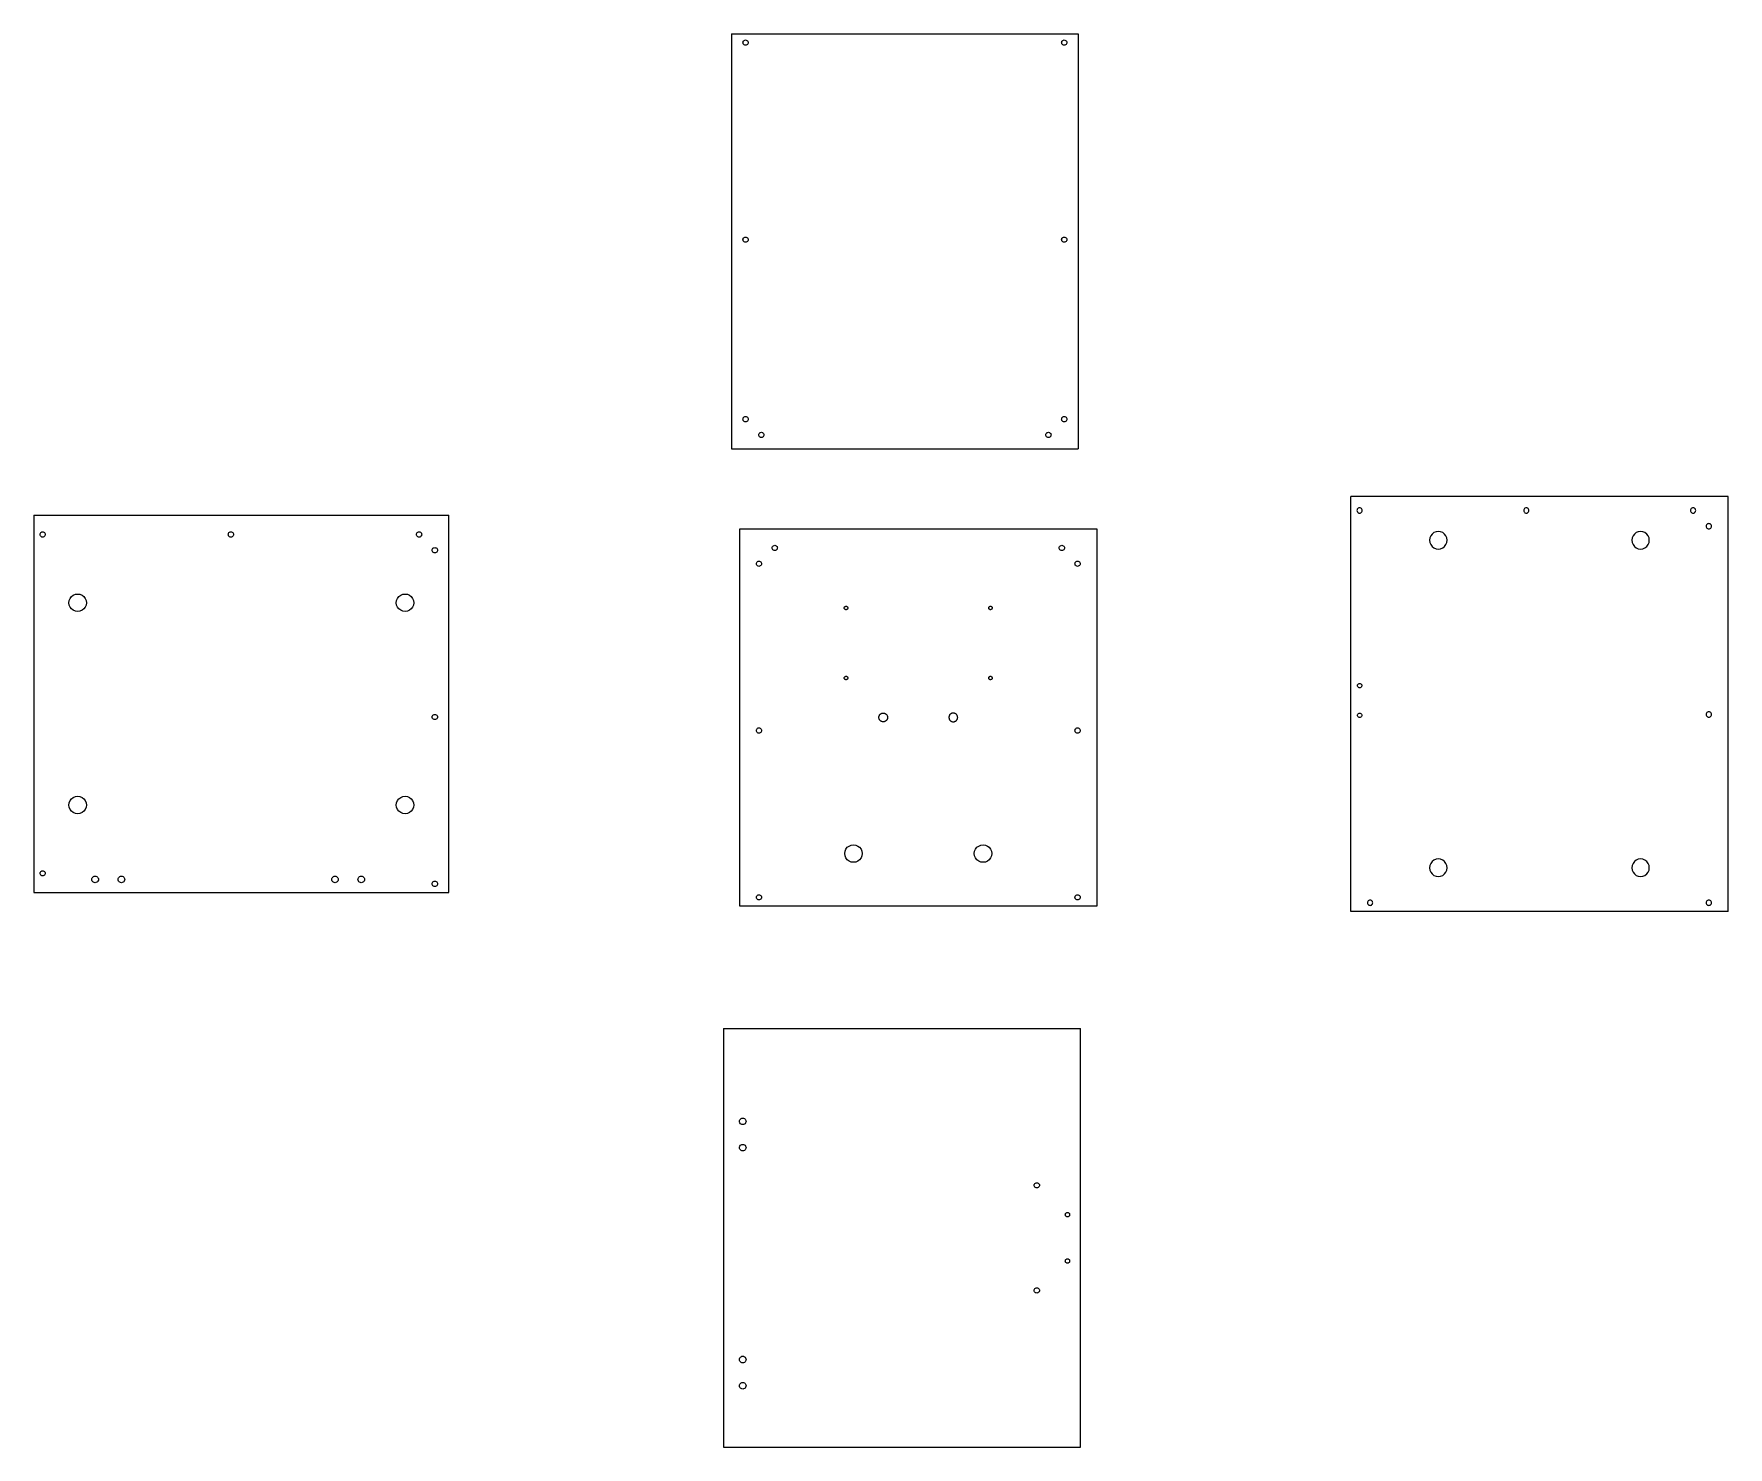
# Model space of a CAD drawing. Header units: millimetres. Extents: x -968 to 968, y -807 to 807.
import ezdxf

# ---------------------------------------------------------------- set-up
doc = ezdxf.new("R2010")
doc.units = ezdxf.units.MM

msp = doc.modelspace()

# ---------------------------------------------------------------- linework, layer by layer
for p, q in [((-170.7, 807), (-170.7, 333)), ((-170.7, 807), (225.3, 807)), ((-157.7, 797), (-157.6, 797.7)), ((-157.6, 796.2), (-157.7, 797)), ((-157.6, 797.7), (-157.3, 798.5)), ((-157.3, 795.5), (-157.6, 796.2)), ((-157.3, 798.5), (-156.8, 799.1)), ((-156.8, 794.8), (-157.3, 795.5)), ((-156.8, 799.1), (-156.2, 799.6)), ((-156.2, 794.4), (-156.8, 794.8)), ((-156.2, 799.6), (-155.5, 799.9)), ((-155.5, 794.1), (-156.2, 794.4)), ((-155.5, 799.9), (-154.7, 800)), ((-154.7, 794), (-155.5, 794.1)), ((-154.7, 800), (-153.9, 799.9)), ((-153.9, 794.1), (-154.7, 794)), ((-153.9, 799.9), (-153.2, 799.6)), ((-153.2, 794.4), (-153.9, 794.1)), ((-153.2, 799.6), (-152.6, 799.1)), ((-152.6, 794.8), (-153.2, 794.4)), ((-152.6, 799.1), (-152.1, 798.5)), ((-152.1, 795.5), (-152.6, 794.8)), ((-152.1, 798.5), (-151.8, 797.7)), ((-151.8, 796.2), (-152.1, 795.5)), ((-151.8, 797.7), (-151.7, 797)), ((-151.7, 797), (-151.8, 796.2)), ((206.3, 797), (206.4, 797.7)), ((206.4, 796.2), (206.3, 797)), ((206.4, 797.7), (206.7, 798.5)), ((206.7, 795.5), (206.4, 796.2)), ((206.7, 798.5), (207.2, 799.1)), ((207.2, 794.8), (206.7, 795.5)), ((207.2, 799.1), (207.8, 799.6)), ((207.8, 794.4), (207.2, 794.8)), ((207.8, 799.6), (208.5, 799.9)), ((208.5, 794.1), (207.8, 794.4)), ((208.5, 799.9), (209.3, 800)), ((209.3, 794), (208.5, 794.1)), ((209.3, 800), (210.1, 799.9)), ((210.1, 794.1), (209.3, 794)), ((210.1, 799.9), (210.8, 799.6)), ((210.8, 794.4), (210.1, 794.1)), ((210.8, 799.6), (211.4, 799.1)), ((211.4, 794.8), (210.8, 794.4)), ((211.4, 799.1), (211.9, 798.5)), ((211.9, 795.5), (211.4, 794.8)), ((211.9, 798.5), (212.2, 797.7)), ((212.2, 796.2), (211.9, 795.5)), ((212.2, 797.7), (212.3, 797)), ((212.3, 797), (212.2, 796.2)), ((225.3, 807), (225.3, 333)), ((-157.7, 572), (-157.6, 572.7)), ((-157.6, 571.2), (-157.7, 572)), ((-157.6, 572.7), (-157.3, 573.5)), ((-157.3, 570.5), (-157.6, 571.2)), ((-157.3, 573.5), (-156.8, 574.1)), ((-156.8, 569.8), (-157.3, 570.5)), ((-156.8, 574.1), (-156.2, 574.6)), ((-156.2, 569.4), (-156.8, 569.8)), ((-156.2, 574.6), (-155.5, 574.9)), ((-155.5, 569.1), (-156.2, 569.4)), ((-155.5, 574.9), (-154.7, 575)), ((-154.7, 569), (-155.5, 569.1)), ((-154.7, 575), (-153.9, 574.9)), ((-153.9, 569.1), (-154.7, 569)), ((-153.9, 574.9), (-153.2, 574.6)), ((-153.2, 569.4), (-153.9, 569.1)), ((-153.2, 574.6), (-152.6, 574.1)), ((-152.6, 569.8), (-153.2, 569.4)), ((-152.6, 574.1), (-152.1, 573.5)), ((-152.1, 570.5), (-152.6, 569.8)), ((-152.1, 573.5), (-151.8, 572.7)), ((-151.8, 571.2), (-152.1, 570.5)), ((-151.8, 572.7), (-151.7, 572)), ((-151.7, 572), (-151.8, 571.2)), ((206.3, 572), (206.4, 572.7)), ((206.4, 571.2), (206.3, 572)), ((206.4, 572.7), (206.7, 573.5)), ((206.7, 570.5), (206.4, 571.2)), ((206.7, 573.5), (207.2, 574.1)), ((207.2, 569.8), (206.7, 570.5)), ((207.2, 574.1), (207.8, 574.6)), ((207.8, 569.4), (207.2, 569.8)), ((207.8, 574.6), (208.5, 574.9)), ((208.5, 569.1), (207.8, 569.4)), ((208.5, 574.9), (209.3, 575)), ((209.3, 569), (208.5, 569.1)), ((209.3, 575), (210.1, 574.9)), ((210.1, 569.1), (209.3, 569)), ((210.1, 574.9), (210.8, 574.6)), ((210.8, 569.4), (210.1, 569.1)), ((210.8, 574.6), (211.4, 574.1)), ((211.4, 569.8), (210.8, 569.4)), ((211.4, 574.1), (211.9, 573.5)), ((211.9, 570.5), (211.4, 569.8)), ((211.9, 573.5), (212.2, 572.7)), ((212.2, 571.2), (211.9, 570.5)), ((212.2, 572.7), (212.3, 572)), ((212.3, 572), (212.2, 571.2)), ((-157.7, 367), (-157.6, 367.7)), ((-157.6, 367.7), (-157.3, 368.5)), ((-157.3, 368.5), (-156.8, 369.1)), ((-156.8, 369.1), (-156.2, 369.6)), ((-156.2, 369.6), (-155.5, 369.9)), ((-155.5, 369.9), (-154.7, 370)), ((-154.7, 370), (-153.9, 369.9)), ((-153.9, 369.9), (-153.2, 369.6)), ((-153.2, 369.6), (-152.6, 369.1)), ((-152.6, 369.1), (-152.1, 368.5)), ((-152.1, 368.5), (-151.8, 367.7)), ((-151.8, 367.7), (-151.7, 367)), ((206.3, 367), (206.4, 367.7)), ((206.4, 367.7), (206.7, 368.5)), ((206.7, 368.5), (207.2, 369.1)), ((207.2, 369.1), (207.8, 369.6)), ((207.8, 369.6), (208.5, 369.9)), ((208.5, 369.9), (209.3, 370)), ((209.3, 370), (210.1, 369.9)), ((210.1, 369.9), (210.8, 369.6)), ((210.8, 369.6), (211.4, 369.1)), ((211.4, 369.1), (211.9, 368.5)), ((211.9, 368.5), (212.2, 367.7)), ((212.2, 367.7), (212.3, 367)), ((-157.6, 366.2), (-157.7, 367)), ((-157.3, 365.5), (-157.6, 366.2)), ((-156.8, 364.8), (-157.3, 365.5)), ((-156.2, 364.4), (-156.8, 364.8)), ((-155.5, 364.1), (-156.2, 364.4)), ((-154.7, 364), (-155.5, 364.1)), ((-153.9, 364.1), (-154.7, 364)), ((-153.2, 364.4), (-153.9, 364.1)), ((-152.6, 364.8), (-153.2, 364.4)), ((-152.1, 365.5), (-152.6, 364.8)), ((-151.8, 366.2), (-152.1, 365.5)), ((-151.7, 367), (-151.8, 366.2)), ((-139.7, 349), (-139.6, 349.7)), ((-139.6, 348.2), (-139.7, 349)), ((-139.6, 349.7), (-139.3, 350.5)), ((-139.3, 350.5), (-138.8, 351.1)), ((-138.8, 351.1), (-138.2, 351.6)), ((-138.2, 351.6), (-137.5, 351.9)), ((-137.5, 351.9), (-136.7, 352)), ((-136.7, 352), (-135.9, 351.9)), ((-135.9, 351.9), (-135.2, 351.6)), ((-135.2, 351.6), (-134.6, 351.1)), ((-134.6, 351.1), (-134.1, 350.5)), ((-134.1, 350.5), (-133.8, 349.7)), ((-133.8, 349.7), (-133.7, 349)), ((-133.7, 349), (-133.8, 348.2)), ((188.3, 349), (188.4, 349.7)), ((188.4, 348.2), (188.3, 349)), ((188.4, 349.7), (188.7, 350.5)), ((188.7, 350.5), (189.2, 351.1)), ((189.2, 351.1), (189.8, 351.6)), ((189.8, 351.6), (190.5, 351.9)), ((190.5, 351.9), (191.3, 352)), ((191.3, 352), (192.1, 351.9)), ((192.1, 351.9), (192.8, 351.6)), ((192.8, 351.6), (193.4, 351.1)), ((193.4, 351.1), (193.9, 350.5)), ((193.9, 350.5), (194.2, 349.7)), ((194.2, 349.7), (194.3, 349)), ((194.3, 349), (194.2, 348.2)), ((206.4, 366.2), (206.3, 367)), ((206.7, 365.5), (206.4, 366.2)), ((207.2, 364.8), (206.7, 365.5)), ((207.8, 364.4), (207.2, 364.8)), ((208.5, 364.1), (207.8, 364.4)), ((209.3, 364), (208.5, 364.1)), ((210.1, 364.1), (209.3, 364)), ((210.8, 364.4), (210.1, 364.1)), ((211.4, 364.8), (210.8, 364.4)), ((211.9, 365.5), (211.4, 364.8)), ((212.2, 366.2), (211.9, 365.5)), ((212.3, 367), (212.2, 366.2)), ((-170.7, 333), (225.3, 333)), ((-139.3, 347.5), (-139.6, 348.2)), ((-138.8, 346.8), (-139.3, 347.5)), ((-138.2, 346.4), (-138.8, 346.8)), ((-137.5, 346.1), (-138.2, 346.4)), ((-136.7, 346), (-137.5, 346.1)), ((-135.9, 346.1), (-136.7, 346)), ((-135.2, 346.4), (-135.9, 346.1)), ((-134.6, 346.8), (-135.2, 346.4)), ((-134.1, 347.5), (-134.6, 346.8)), ((-133.8, 348.2), (-134.1, 347.5)), ((188.7, 347.5), (188.4, 348.2)), ((189.2, 346.8), (188.7, 347.5)), ((189.8, 346.4), (189.2, 346.8)), ((190.5, 346.1), (189.8, 346.4)), ((191.3, 346), (190.5, 346.1)), ((192.1, 346.1), (191.3, 346)), ((192.8, 346.4), (192.1, 346.1)), ((193.4, 346.8), (192.8, 346.4)), ((193.9, 347.5), (193.4, 346.8)), ((194.2, 348.2), (193.9, 347.5)), ((536.7, -195.3), (536.7, 278.7)), ((967.7, 278.7), (536.7, 278.7)), ((967.7, -195.3), (967.7, 278.7)), ((-967.7, 257.3), (-967.7, -173.7)), ((-967.7, 257.3), (-493.7, 257.3)), ((-493.7, -173.7), (-493.7, 257.3)), ((543.8, 263.5), (543.7, 262.7)), ((543.7, 262.7), (543.8, 261.9)), ((544.1, 264.2), (543.8, 263.5)), ((543.8, 261.9), (544.1, 261.2)), ((544.6, 264.8), (544.1, 264.2)), ((544.1, 261.2), (544.6, 260.6)), ((545.2, 265.3), (544.6, 264.8)), ((544.6, 260.6), (545.2, 260.1)), ((546, 265.6), (545.2, 265.3)), ((545.2, 260.1), (546, 259.8)), ((546.7, 265.7), (546, 265.6)), ((546, 259.8), (546.7, 259.7)), ((547.5, 265.6), (546.7, 265.7)), ((546.7, 259.7), (547.5, 259.8)), ((548.2, 265.3), (547.5, 265.6)), ((547.5, 259.8), (548.2, 260.1)), ((548.9, 264.8), (548.2, 265.3)), ((548.2, 260.1), (548.9, 260.6)), ((549.3, 264.2), (548.9, 264.8)), ((548.9, 260.6), (549.3, 261.2)), ((549.6, 263.5), (549.3, 264.2)), ((549.3, 261.2), (549.6, 261.9)), ((549.7, 262.7), (549.6, 263.5)), ((549.6, 261.9), (549.7, 262.7)), ((734.3, 263.5), (734.2, 262.7)), ((734.2, 262.7), (734.3, 261.9)), ((734.6, 264.2), (734.3, 263.5)), ((734.3, 261.9), (734.6, 261.2)), ((735.1, 264.8), (734.6, 264.2)), ((734.6, 261.2), (735.1, 260.6)), ((735.7, 265.3), (735.1, 264.8)), ((735.1, 260.6), (735.7, 260.1)), ((736.5, 265.6), (735.7, 265.3)), ((735.7, 260.1), (736.5, 259.8)), ((737.2, 265.7), (736.5, 265.6)), ((736.5, 259.8), (737.2, 259.7)), ((738, 265.6), (737.2, 265.7)), ((737.2, 259.7), (738, 259.8)), ((738.7, 265.3), (738, 265.6)), ((738, 259.8), (738.7, 260.1)), ((739.4, 264.8), (738.7, 265.3)), ((738.7, 260.1), (739.4, 260.6)), ((739.8, 264.2), (739.4, 264.8)), ((739.4, 260.6), (739.8, 261.2)), ((740.1, 263.5), (739.8, 264.2)), ((739.8, 261.2), (740.1, 261.9)), ((740.2, 262.7), (740.1, 263.5)), ((740.1, 261.9), (740.2, 262.7)), ((924.8, 263.5), (924.7, 262.7)), ((924.7, 262.7), (924.8, 261.9)), ((925.1, 264.2), (924.8, 263.5)), ((924.8, 261.9), (925.1, 261.2)), ((925.6, 264.8), (925.1, 264.2)), ((925.1, 261.2), (925.6, 260.6)), ((926.2, 265.3), (925.6, 264.8)), ((925.6, 260.6), (926.2, 260.1)), ((927, 265.6), (926.2, 265.3)), ((926.2, 260.1), (927, 259.8)), ((927.7, 265.7), (927, 265.6)), ((927, 259.8), (927.7, 259.7)), ((928.5, 265.6), (927.7, 265.7)), ((927.7, 259.7), (928.5, 259.8)), ((929.2, 265.3), (928.5, 265.6)), ((928.5, 259.8), (929.2, 260.1)), ((929.9, 264.8), (929.2, 265.3)), ((929.2, 260.1), (929.9, 260.6)), ((930.3, 264.2), (929.9, 264.8)), ((929.9, 260.6), (930.3, 261.2)), ((930.6, 263.5), (930.3, 264.2)), ((930.3, 261.2), (930.6, 261.9)), ((930.7, 262.7), (930.6, 263.5)), ((930.6, 261.9), (930.7, 262.7)), ((-960.7, 235.3), (-960.6, 236.1)), ((-960.6, 234.6), (-960.7, 235.3)), ((-960.6, 236.1), (-960.3, 236.8)), ((-960.3, 233.8), (-960.6, 234.6)), ((-960.3, 236.8), (-959.9, 237.5)), ((-959.9, 233.2), (-960.3, 233.8)), ((-959.9, 237.5), (-959.2, 237.9)), ((-959.2, 232.7), (-959.9, 233.2)), ((-959.2, 237.9), (-958.5, 238.2)), ((-958.5, 232.4), (-959.2, 232.7)), ((-958.5, 238.2), (-957.7, 238.3)), ((-957.7, 232.3), (-958.5, 232.4)), ((-957.7, 238.3), (-957, 238.2)), ((-957, 232.4), (-957.7, 232.3)), ((-957, 238.2), (-956.2, 237.9)), ((-956.2, 232.7), (-957, 232.4)), ((-956.2, 237.9), (-955.6, 237.5)), ((-955.6, 233.2), (-956.2, 232.7)), ((-955.6, 237.5), (-955.1, 236.8)), ((-955.1, 233.8), (-955.6, 233.2)), ((-955.1, 236.8), (-954.8, 236.1)), ((-954.8, 234.6), (-955.1, 233.8)), ((-954.8, 236.1), (-954.7, 235.3)), ((-954.7, 235.3), (-954.8, 234.6)), ((-745.7, 235.3), (-745.6, 236.1)), ((-745.6, 234.6), (-745.7, 235.3)), ((-745.6, 236.1), (-745.3, 236.8)), ((-745.3, 233.8), (-745.6, 234.6)), ((-745.3, 236.8), (-744.9, 237.5)), ((-744.9, 233.2), (-745.3, 233.8)), ((-744.9, 237.5), (-744.2, 237.9)), ((-744.2, 232.7), (-744.9, 233.2)), ((-744.2, 237.9), (-743.5, 238.2)), ((-743.5, 232.4), (-744.2, 232.7)), ((-743.5, 238.2), (-742.7, 238.3)), ((-742.7, 232.3), (-743.5, 232.4)), ((-742.7, 238.3), (-742, 238.2)), ((-742, 232.4), (-742.7, 232.3)), ((-742, 238.2), (-741.2, 237.9)), ((-741.2, 232.7), (-742, 232.4)), ((-741.2, 237.9), (-740.6, 237.5)), ((-740.6, 233.2), (-741.2, 232.7)), ((-740.6, 237.5), (-740.1, 236.8)), ((-740.1, 233.8), (-740.6, 233.2)), ((-740.1, 236.8), (-739.8, 236.1)), ((-739.8, 234.6), (-740.1, 233.8)), ((-739.8, 236.1), (-739.7, 235.3)), ((-739.7, 235.3), (-739.8, 234.6)), ((-530.7, 235.3), (-530.6, 236.1)), ((-530.6, 234.6), (-530.7, 235.3)), ((-530.6, 236.1), (-530.3, 236.8)), ((-530.3, 233.8), (-530.6, 234.6)), ((-530.3, 236.8), (-529.9, 237.5)), ((-529.9, 233.2), (-530.3, 233.8)), ((-529.9, 237.5), (-529.2, 237.9)), ((-529.2, 232.7), (-529.9, 233.2)), ((-529.2, 237.9), (-528.5, 238.2)), ((-528.5, 232.4), (-529.2, 232.7)), ((-528.5, 238.2), (-527.7, 238.3)), ((-527.7, 232.3), (-528.5, 232.4)), ((-527.7, 238.3), (-527, 238.2)), ((-527, 232.4), (-527.7, 232.3)), ((-527, 238.2), (-526.2, 237.9)), ((-526.2, 232.7), (-527, 232.4)), ((-526.2, 237.9), (-525.6, 237.5)), ((-525.6, 233.2), (-526.2, 232.7)), ((-525.6, 237.5), (-525.1, 236.8)), ((-525.1, 233.8), (-525.6, 233.2)), ((-525.1, 236.8), (-524.8, 236.1)), ((-524.8, 234.6), (-525.1, 233.8)), ((-524.8, 236.1), (-524.7, 235.3)), ((-524.7, 235.3), (-524.8, 234.6)), ((-161.4, -189.1), (-161.4, 241.9)), ((-161.4, 241.9), (246.6, 241.9)), ((246.6, 241.9), (246.6, -189.1)), ((628.1, 233.7), (627.1, 231.3)), ((629.7, 235.8), (628.1, 233.7)), ((631.7, 237.4), (629.7, 235.8)), ((634.1, 238.4), (631.7, 237.4)), ((636.7, 238.7), (634.1, 238.4)), ((639.3, 238.4), (636.7, 238.7)), ((641.7, 237.4), (639.3, 238.4)), ((643.8, 235.8), (641.7, 237.4)), ((645.4, 233.7), (643.8, 235.8)), ((646.4, 231.3), (645.4, 233.7)), ((859.1, 233.7), (858.1, 231.3)), ((860.7, 235.8), (859.1, 233.7)), ((862.7, 237.4), (860.7, 235.8)), ((865.1, 238.4), (862.7, 237.4)), ((867.7, 238.7), (865.1, 238.4)), ((870.3, 238.4), (867.7, 238.7)), ((872.7, 237.4), (870.3, 238.4)), ((874.8, 235.8), (872.7, 237.4)), ((876.4, 233.7), (874.8, 235.8)), ((877.4, 231.3), (876.4, 233.7)), ((942.8, 245.5), (942.7, 244.7)), ((942.7, 244.7), (942.8, 243.9)), ((943.1, 246.2), (942.8, 245.5)), ((942.8, 243.9), (943.1, 243.2)), ((943.6, 246.8), (943.1, 246.2)), ((943.1, 243.2), (943.6, 242.6)), ((944.2, 247.3), (943.6, 246.8)), ((943.6, 242.6), (944.2, 242.1)), ((945, 247.6), (944.2, 247.3)), ((944.2, 242.1), (945, 241.8)), ((945.7, 247.7), (945, 247.6)), ((945, 241.8), (945.7, 241.7)), ((946.5, 247.6), (945.7, 247.7)), ((945.7, 241.7), (946.5, 241.8)), ((947.2, 247.3), (946.5, 247.6)), ((946.5, 241.8), (947.2, 242.1)), ((947.9, 246.8), (947.2, 247.3)), ((947.2, 242.1), (947.9, 242.6)), ((948.3, 246.2), (947.9, 246.8)), ((947.9, 242.6), (948.3, 243.2)), ((948.6, 245.5), (948.3, 246.2)), ((948.3, 243.2), (948.6, 243.9)), ((948.7, 244.7), (948.6, 245.5)), ((948.6, 243.9), (948.7, 244.7)), ((-512.7, 217.3), (-512.6, 218.1)), ((-512.6, 216.6), (-512.7, 217.3)), ((-512.6, 218.1), (-512.3, 218.8)), ((-512.3, 215.8), (-512.6, 216.6)), ((-512.3, 218.8), (-511.9, 219.5)), ((-511.9, 215.2), (-512.3, 215.8)), ((-511.9, 219.5), (-511.2, 219.9)), ((-511.2, 214.7), (-511.9, 215.2)), ((-511.2, 219.9), (-510.5, 220.2)), ((-510.5, 214.4), (-511.2, 214.7)), ((-510.5, 220.2), (-509.7, 220.3)), ((-509.7, 214.3), (-510.5, 214.4)), ((-509.7, 220.3), (-509, 220.2)), ((-509, 214.4), (-509.7, 214.3)), ((-509, 220.2), (-508.2, 219.9)), ((-508.2, 214.7), (-509, 214.4)), ((-508.2, 219.9), (-507.6, 219.5)), ((-507.6, 215.2), (-508.2, 214.7)), ((-507.6, 219.5), (-507.1, 218.8)), ((-507.1, 215.8), (-507.6, 215.2)), ((-507.1, 218.8), (-506.8, 218.1)), ((-506.8, 216.6), (-507.1, 215.8)), ((-506.8, 218.1), (-506.7, 217.3)), ((-506.7, 217.3), (-506.8, 216.6)), ((-124.4, 219.9), (-124.3, 220.7)), ((-124.3, 219.1), (-124.4, 219.9)), ((-124.3, 220.7), (-124, 221.4)), ((-124, 218.4), (-124.3, 219.1)), ((-124, 221.4), (-123.6, 222)), ((-123.6, 217.8), (-124, 218.4)), ((-123.6, 222), (-122.9, 222.5)), ((-122.9, 217.3), (-123.6, 217.8)), ((-122.9, 222.5), (-122.2, 222.8)), ((-122.2, 217), (-122.9, 217.3)), ((-122.2, 222.8), (-121.4, 222.9)), ((-121.4, 216.9), (-122.2, 217)), ((-121.4, 222.9), (-120.7, 222.8)), ((-120.7, 217), (-121.4, 216.9)), ((-120.7, 222.8), (-119.9, 222.5)), ((-119.9, 217.3), (-120.7, 217)), ((-119.9, 222.5), (-119.3, 222)), ((-119.3, 217.8), (-119.9, 217.3)), ((-119.3, 222), (-118.8, 221.4)), ((-118.8, 218.4), (-119.3, 217.8)), ((-118.8, 221.4), (-118.5, 220.7)), ((-118.5, 219.1), (-118.8, 218.4)), ((-118.5, 220.7), (-118.4, 219.9)), ((-118.4, 219.9), (-118.5, 219.1)), ((203.6, 219.9), (203.7, 220.7)), ((203.7, 219.1), (203.6, 219.9)), ((203.7, 220.7), (204, 221.4)), ((204, 218.4), (203.7, 219.1)), ((204, 221.4), (204.4, 222)), ((204.4, 217.8), (204, 218.4)), ((204.4, 222), (205.1, 222.5)), ((205.1, 217.3), (204.4, 217.8)), ((205.1, 222.5), (205.8, 222.8)), ((205.8, 217), (205.1, 217.3)), ((205.8, 222.8), (206.6, 222.9)), ((206.6, 216.9), (205.8, 217)), ((206.6, 222.9), (207.3, 222.8)), ((207.3, 217), (206.6, 216.9)), ((207.3, 222.8), (208.1, 222.5)), ((208.1, 217.3), (207.3, 217)), ((208.1, 222.5), (208.7, 222)), ((208.7, 217.8), (208.1, 217.3)), ((208.7, 222), (209.2, 221.4)), ((209.2, 218.4), (208.7, 217.8)), ((209.2, 221.4), (209.5, 220.7)), ((209.5, 219.1), (209.2, 218.4)), ((209.5, 220.7), (209.6, 219.9)), ((209.6, 219.9), (209.5, 219.1)), ((627.1, 231.3), (626.7, 228.7)), ((626.7, 228.7), (627.1, 226.1)), ((627.1, 226.1), (628.1, 223.7)), ((628.1, 223.7), (629.7, 221.6)), ((629.7, 221.6), (631.7, 220)), ((631.7, 220), (634.1, 219)), ((634.1, 219), (636.7, 218.7)), ((636.7, 218.7), (639.3, 219)), ((639.3, 219), (641.7, 220)), ((641.7, 220), (643.8, 221.6)), ((643.8, 221.6), (645.4, 223.7)), ((645.4, 223.7), (646.4, 226.1)), ((646.7, 228.7), (646.4, 231.3)), ((646.4, 226.1), (646.7, 228.7)), ((858.1, 231.3), (857.7, 228.7)), ((857.7, 228.7), (858.1, 226.1)), ((858.1, 226.1), (859.1, 223.7)), ((859.1, 223.7), (860.7, 221.6)), ((860.7, 221.6), (862.7, 220)), ((862.7, 220), (865.1, 219)), ((865.1, 219), (867.7, 218.7)), ((867.7, 218.7), (870.3, 219)), ((870.3, 219), (872.7, 220)), ((872.7, 220), (874.8, 221.6)), ((874.8, 221.6), (876.4, 223.7)), ((876.4, 223.7), (877.4, 226.1)), ((877.7, 228.7), (877.4, 231.3)), ((877.4, 226.1), (877.7, 228.7)), ((-142.4, 201.9), (-142.3, 202.7)), ((-142.3, 201.1), (-142.4, 201.9)), ((-142.3, 202.7), (-142, 203.4)), ((-142, 200.4), (-142.3, 201.1)), ((-142, 203.4), (-141.6, 204)), ((-141.6, 199.8), (-142, 200.4)), ((-141.6, 204), (-140.9, 204.5)), ((-140.9, 199.3), (-141.6, 199.8)), ((-140.9, 204.5), (-140.2, 204.8)), ((-140.2, 199), (-140.9, 199.3)), ((-140.2, 204.8), (-139.4, 204.9)), ((-139.4, 198.9), (-140.2, 199)), ((-139.4, 204.9), (-138.7, 204.8)), ((-138.7, 199), (-139.4, 198.9)), ((-138.7, 204.8), (-137.9, 204.5)), ((-137.9, 199.3), (-138.7, 199)), ((-137.9, 204.5), (-137.3, 204)), ((-137.3, 199.8), (-137.9, 199.3)), ((-137.3, 204), (-136.8, 203.4)), ((-136.8, 200.4), (-137.3, 199.8)), ((-136.8, 203.4), (-136.5, 202.7)), ((-136.5, 201.1), (-136.8, 200.4)), ((-136.5, 202.7), (-136.4, 201.9)), ((-136.4, 201.9), (-136.5, 201.1)), ((221.6, 201.9), (221.7, 202.7)), ((221.7, 201.1), (221.6, 201.9)), ((221.7, 202.7), (222, 203.4)), ((222, 200.4), (221.7, 201.1)), ((222, 203.4), (222.4, 204)), ((222.4, 199.8), (222, 200.4)), ((222.4, 204), (223.1, 204.5)), ((223.1, 199.3), (222.4, 199.8)), ((223.1, 204.5), (223.8, 204.8)), ((223.8, 199), (223.1, 199.3)), ((223.8, 204.8), (224.6, 204.9)), ((224.6, 198.9), (223.8, 199)), ((224.6, 204.9), (225.3, 204.8)), ((225.3, 199), (224.6, 198.9)), ((225.3, 204.8), (226.1, 204.5)), ((226.1, 199.3), (225.3, 199)), ((226.1, 204.5), (226.7, 204)), ((226.7, 199.8), (226.1, 199.3)), ((226.7, 204), (227.2, 203.4)), ((227.2, 200.4), (226.7, 199.8)), ((227.2, 203.4), (227.5, 202.7)), ((227.5, 201.1), (227.2, 200.4)), ((227.5, 202.7), (227.6, 201.9)), ((227.6, 201.9), (227.5, 201.1)), ((-927.7, 157.3), (-927.4, 159.9)), ((-927.4, 154.7), (-927.7, 157.3)), ((-927.4, 159.9), (-926.4, 162.3)), ((-926.4, 162.3), (-924.8, 164.4)), ((-924.8, 164.4), (-922.7, 166)), ((-922.7, 166), (-920.3, 167)), ((-920.3, 167), (-917.7, 167.3)), ((-917.7, 167.3), (-915.1, 167)), ((-915.1, 167), (-912.7, 166)), ((-912.7, 166), (-910.7, 164.4)), ((-910.7, 164.4), (-909.1, 162.3)), ((-909.1, 162.3), (-908.1, 159.9)), ((-908.1, 159.9), (-907.7, 157.3)), ((-907.7, 157.3), (-908.1, 154.7)), ((-553.7, 157.3), (-553.4, 159.9)), ((-553.4, 154.7), (-553.7, 157.3)), ((-553.4, 159.9), (-552.4, 162.3)), ((-552.4, 162.3), (-550.8, 164.4)), ((-550.8, 164.4), (-548.7, 166)), ((-548.7, 166), (-546.3, 167)), ((-546.3, 167), (-543.7, 167.3)), ((-543.7, 167.3), (-541.1, 167)), ((-541.1, 167), (-538.7, 166)), ((-538.7, 166), (-536.7, 164.4)), ((-536.7, 164.4), (-535.1, 162.3)), ((-535.1, 162.3), (-534.1, 159.9)), ((-534.1, 159.9), (-533.7, 157.3)), ((-533.7, 157.3), (-534.1, 154.7)), ((-926.4, 152.3), (-927.4, 154.7)), ((-924.8, 150.3), (-926.4, 152.3)), ((-922.7, 148.7), (-924.8, 150.3)), ((-920.3, 147.7), (-922.7, 148.7)), ((-917.7, 147.3), (-920.3, 147.7)), ((-915.1, 147.7), (-917.7, 147.3)), ((-912.7, 148.7), (-915.1, 147.7)), ((-910.7, 150.3), (-912.7, 148.7)), ((-909.1, 152.3), (-910.7, 150.3)), ((-908.1, 154.7), (-909.1, 152.3)), ((-552.4, 152.3), (-553.4, 154.7)), ((-550.8, 150.3), (-552.4, 152.3)), ((-548.7, 148.7), (-550.8, 150.3)), ((-546.3, 147.7), (-548.7, 148.7)), ((-543.7, 147.3), (-546.3, 147.7)), ((-541.1, 147.7), (-543.7, 147.3)), ((-538.7, 148.7), (-541.1, 147.7)), ((-536.7, 150.3), (-538.7, 148.7)), ((-535.1, 152.3), (-536.7, 150.3)), ((-534.1, 154.7), (-535.1, 152.3)), ((-41.9, 152), (-41.8, 152.1)), ((-41.9, 151.8), (-41.9, 152)), ((-41.9, 151.6), (-41.9, 151.8)), ((-41.9, 151.4), (-41.9, 151.6)), ((-41.9, 151.2), (-41.9, 151.4)), ((-41.9, 151), (-41.9, 151.2)), ((-41.9, 150.8), (-41.9, 151)), ((-41.8, 150.6), (-41.9, 150.8)), ((-41.8, 152.1), (-41.7, 152.3)), ((-41.7, 150.4), (-41.8, 150.6)), ((-41.7, 152.3), (-41.6, 152.5)), ((-41.6, 150.3), (-41.7, 150.4)), ((-41.6, 152.5), (-41.5, 152.7)), ((-41.5, 150.1), (-41.6, 150.3)), ((-41.5, 152.7), (-41.4, 152.8)), ((-41.4, 150), (-41.5, 150.1)), ((-41.4, 152.8), (-41.2, 152.9)), ((-41.2, 149.8), (-41.4, 150)), ((-41.2, 152.9), (-41, 153)), ((-41, 149.7), (-41.2, 149.8)), ((-41, 153), (-40.9, 153.1)), ((-40.9, 149.6), (-41, 149.7)), ((-40.9, 153.1), (-40.7, 153.2)), ((-40.7, 149.5), (-40.9, 149.6)), ((-40.7, 153.2), (-40.5, 153.3)), ((-40.5, 149.5), (-40.7, 149.5)), ((-40.5, 153.3), (-40.3, 153.3)), ((-40.3, 149.4), (-40.5, 149.5)), ((-40.3, 153.3), (-40.1, 153.4)), ((-40.1, 149.4), (-40.3, 149.4)), ((-40.1, 153.4), (-39.9, 153.4)), ((-39.9, 149.4), (-40.1, 149.4)), ((-39.9, 153.4), (-39.7, 153.4)), ((-39.7, 149.4), (-39.9, 149.4)), ((-39.7, 153.4), (-39.5, 153.3)), ((-39.5, 149.4), (-39.7, 149.4)), ((-39.5, 153.3), (-39.4, 153.3)), ((-39.4, 149.5), (-39.5, 149.4)), ((-39.4, 153.3), (-39.2, 153.2)), ((-39.2, 149.5), (-39.4, 149.5)), ((-39.2, 153.2), (-39, 153.1)), ((-39, 149.6), (-39.2, 149.5)), ((-39, 153.1), (-38.8, 153)), ((-38.8, 149.7), (-39, 149.6)), ((-38.8, 153), (-38.7, 152.9)), ((-38.7, 149.8), (-38.8, 149.7)), ((-38.7, 152.9), (-38.5, 152.8)), ((-38.5, 150), (-38.7, 149.8)), ((-38.5, 152.8), (-38.4, 152.7)), ((-38.4, 150.1), (-38.5, 150)), ((-38.4, 152.7), (-38.3, 152.5)), ((-38.3, 150.3), (-38.4, 150.1)), ((-38.3, 152.5), (-38.2, 152.3)), ((-38.2, 150.4), (-38.3, 150.3)), ((-38.2, 152.3), (-38.1, 152.1)), ((-38.1, 150.6), (-38.2, 150.4)), ((-38.1, 152.1), (-38, 152)), ((-38, 150.8), (-38.1, 150.6)), ((-38, 152), (-38, 151.8)), ((-38, 151.8), (-37.9, 151.6)), ((-37.9, 151.2), (-38, 151)), ((-38, 151), (-38, 150.8)), ((-37.9, 151.6), (-37.9, 151.4)), ((-37.9, 151.4), (-37.9, 151.2)), ((123.1, 152), (123.2, 152.1)), ((123.1, 151.8), (123.1, 152)), ((123.1, 151.6), (123.1, 151.8)), ((123.1, 151.4), (123.1, 151.6)), ((123.1, 151.2), (123.1, 151.4)), ((123.1, 151), (123.1, 151.2)), ((123.1, 150.8), (123.1, 151)), ((123.2, 150.6), (123.1, 150.8)), ((123.2, 152.1), (123.3, 152.3)), ((123.3, 150.4), (123.2, 150.6)), ((123.3, 152.3), (123.4, 152.5)), ((123.4, 150.3), (123.3, 150.4)), ((123.4, 152.5), (123.5, 152.7)), ((123.5, 150.1), (123.4, 150.3)), ((123.5, 152.7), (123.6, 152.8)), ((123.6, 150), (123.5, 150.1)), ((123.6, 152.8), (123.8, 152.9)), ((123.8, 149.8), (123.6, 150)), ((123.8, 152.9), (124, 153)), ((124, 149.7), (123.8, 149.8)), ((124, 153), (124.1, 153.1)), ((124.1, 149.6), (124, 149.7)), ((124.1, 153.1), (124.3, 153.2)), ((124.3, 149.5), (124.1, 149.6)), ((124.3, 153.2), (124.5, 153.3)), ((124.5, 149.5), (124.3, 149.5)), ((124.5, 153.3), (124.7, 153.3)), ((124.7, 149.4), (124.5, 149.5)), ((124.7, 153.3), (124.9, 153.4)), ((124.9, 149.4), (124.7, 149.4)), ((124.9, 153.4), (125.1, 153.4)), ((125.1, 149.4), (124.9, 149.4)), ((125.1, 153.4), (125.3, 153.4)), ((125.3, 149.4), (125.1, 149.4)), ((125.3, 153.4), (125.5, 153.3)), ((125.5, 149.4), (125.3, 149.4)), ((125.5, 153.3), (125.6, 153.3)), ((125.6, 149.5), (125.5, 149.4)), ((125.6, 153.3), (125.8, 153.2)), ((125.8, 149.5), (125.6, 149.5)), ((125.8, 153.2), (126, 153.1)), ((126, 149.6), (125.8, 149.5)), ((126, 153.1), (126.2, 153)), ((126.2, 149.7), (126, 149.6)), ((126.2, 153), (126.3, 152.9)), ((126.3, 149.8), (126.2, 149.7)), ((126.3, 152.9), (126.5, 152.8)), ((126.5, 150), (126.3, 149.8)), ((126.5, 152.8), (126.6, 152.7)), ((126.6, 150.1), (126.5, 150)), ((126.6, 152.7), (126.7, 152.5)), ((126.7, 150.3), (126.6, 150.1)), ((126.7, 152.5), (126.8, 152.3)), ((126.8, 150.4), (126.7, 150.3)), ((126.8, 152.3), (126.9, 152.1)), ((126.9, 150.6), (126.8, 150.4)), ((126.9, 152.1), (127, 152)), ((127, 150.8), (126.9, 150.6)), ((127, 152), (127, 151.8)), ((127, 151.8), (127.1, 151.6)), ((127.1, 151.2), (127, 151)), ((127, 151), (127, 150.8)), ((127.1, 151.6), (127.1, 151.4)), ((127.1, 151.4), (127.1, 151.2)), ((-41.9, 72), (-41.8, 72.1)), ((-41.9, 71.8), (-41.9, 72)), ((-41.9, 71.6), (-41.9, 71.8)), ((-41.9, 71.4), (-41.9, 71.6)), ((-41.9, 71.2), (-41.9, 71.4)), ((-41.9, 71), (-41.9, 71.2)), ((-41.9, 70.8), (-41.9, 71)), ((-41.8, 70.6), (-41.9, 70.8)), ((-41.8, 72.1), (-41.7, 72.3)), ((-41.7, 70.4), (-41.8, 70.6)), ((-41.7, 72.3), (-41.6, 72.5)), ((-41.6, 70.3), (-41.7, 70.4)), ((-41.6, 72.5), (-41.5, 72.7)), ((-41.5, 70.1), (-41.6, 70.3)), ((-41.5, 72.7), (-41.4, 72.8)), ((-41.4, 70), (-41.5, 70.1)), ((-41.4, 72.8), (-41.2, 72.9)), ((-41.2, 69.8), (-41.4, 70)), ((-41.2, 72.9), (-41, 73)), ((-41, 69.7), (-41.2, 69.8)), ((-41, 73), (-40.9, 73.1)), ((-40.9, 69.6), (-41, 69.7)), ((-40.9, 73.1), (-40.7, 73.2)), ((-40.7, 69.5), (-40.9, 69.6)), ((-40.7, 73.2), (-40.5, 73.3)), ((-40.5, 69.5), (-40.7, 69.5)), ((-40.5, 73.3), (-40.3, 73.3)), ((-40.3, 69.4), (-40.5, 69.5)), ((-40.3, 73.3), (-40.1, 73.4)), ((-40.1, 69.4), (-40.3, 69.4)), ((-40.1, 73.4), (-39.9, 73.4)), ((-39.9, 69.4), (-40.1, 69.4)), ((-39.9, 73.4), (-39.7, 73.4)), ((-39.7, 69.4), (-39.9, 69.4)), ((-39.7, 73.4), (-39.5, 73.3)), ((-39.5, 69.4), (-39.7, 69.4)), ((-39.5, 73.3), (-39.4, 73.3)), ((-39.4, 69.5), (-39.5, 69.4)), ((-39.4, 73.3), (-39.2, 73.2)), ((-39.2, 69.5), (-39.4, 69.5)), ((-39.2, 73.2), (-39, 73.1)), ((-39, 69.6), (-39.2, 69.5)), ((-39, 73.1), (-38.8, 73)), ((-38.8, 69.7), (-39, 69.6)), ((-38.8, 73), (-38.7, 72.9)), ((-38.7, 69.8), (-38.8, 69.7)), ((-38.7, 72.9), (-38.5, 72.8)), ((-38.5, 70), (-38.7, 69.8)), ((-38.5, 72.8), (-38.4, 72.7)), ((-38.4, 70.1), (-38.5, 70)), ((-38.4, 72.7), (-38.3, 72.5)), ((-38.3, 70.3), (-38.4, 70.1)), ((-38.3, 72.5), (-38.2, 72.3)), ((-38.2, 70.4), (-38.3, 70.3)), ((-38.2, 72.3), (-38.1, 72.1)), ((-38.1, 70.6), (-38.2, 70.4)), ((-38.1, 72.1), (-38, 72)), ((-38, 70.8), (-38.1, 70.6)), ((-38, 72), (-38, 71.8)), ((-38, 71.8), (-37.9, 71.6)), ((-37.9, 71.2), (-38, 71)), ((-38, 71), (-38, 70.8)), ((-37.9, 71.6), (-37.9, 71.4)), ((-37.9, 71.4), (-37.9, 71.2)), ((123.1, 72), (123.2, 72.1)), ((123.1, 71.8), (123.1, 72)), ((123.1, 71.6), (123.1, 71.8)), ((123.1, 71.4), (123.1, 71.6)), ((123.1, 71.2), (123.1, 71.4)), ((123.1, 71), (123.1, 71.2)), ((123.1, 70.8), (123.1, 71)), ((123.2, 70.6), (123.1, 70.8)), ((123.2, 72.1), (123.3, 72.3)), ((123.3, 70.4), (123.2, 70.6)), ((123.3, 72.3), (123.4, 72.5)), ((123.4, 70.3), (123.3, 70.4)), ((123.4, 72.5), (123.5, 72.7)), ((123.5, 70.1), (123.4, 70.3)), ((123.5, 72.7), (123.6, 72.8)), ((123.6, 70), (123.5, 70.1)), ((123.6, 72.8), (123.8, 72.9)), ((123.8, 69.8), (123.6, 70)), ((123.8, 72.9), (124, 73)), ((124, 69.7), (123.8, 69.8)), ((124, 73), (124.1, 73.1)), ((124.1, 69.6), (124, 69.7)), ((124.1, 73.1), (124.3, 73.2)), ((124.3, 69.5), (124.1, 69.6)), ((124.3, 73.2), (124.5, 73.3)), ((124.5, 69.5), (124.3, 69.5)), ((124.5, 73.3), (124.7, 73.3)), ((124.7, 69.4), (124.5, 69.5)), ((124.7, 73.3), (124.9, 73.4)), ((124.9, 69.4), (124.7, 69.4)), ((124.9, 73.4), (125.1, 73.4)), ((125.1, 69.4), (124.9, 69.4)), ((125.1, 73.4), (125.3, 73.4)), ((125.3, 69.4), (125.1, 69.4)), ((125.3, 73.4), (125.5, 73.3)), ((125.5, 69.4), (125.3, 69.4)), ((125.5, 73.3), (125.6, 73.3)), ((125.6, 69.5), (125.5, 69.4)), ((125.6, 73.3), (125.8, 73.2)), ((125.8, 69.5), (125.6, 69.5)), ((125.8, 73.2), (126, 73.1)), ((126, 69.6), (125.8, 69.5)), ((126, 73.1), (126.2, 73)), ((126.2, 69.7), (126, 69.6)), ((126.2, 73), (126.3, 72.9)), ((126.3, 69.8), (126.2, 69.7)), ((126.3, 72.9), (126.5, 72.8)), ((126.5, 70), (126.3, 69.8)), ((126.5, 72.8), (126.6, 72.7)), ((126.6, 70.1), (126.5, 70)), ((126.6, 72.7), (126.7, 72.5)), ((126.7, 70.3), (126.6, 70.1)), ((126.7, 72.5), (126.8, 72.3)), ((126.8, 70.4), (126.7, 70.3)), ((126.8, 72.3), (126.9, 72.1)), ((126.9, 70.6), (126.8, 70.4)), ((126.9, 72.1), (127, 72)), ((127, 70.8), (126.9, 70.6)), ((127, 72), (127, 71.8)), ((127, 71.8), (127.1, 71.6)), ((127.1, 71.2), (127, 71)), ((127, 71), (127, 70.8)), ((127.1, 71.6), (127.1, 71.4)), ((127.1, 71.4), (127.1, 71.2)), ((544.2, 62.7), (544.3, 63.4)), ((544.3, 62.1), (544.2, 62.7)), ((544.3, 63.4), (544.6, 64)), ((544.6, 61.5), (544.3, 62.1)), ((544.6, 64), (545, 64.5)), ((545, 60.9), (544.6, 61.5)), ((545, 64.5), (545.5, 64.9)), ((545.5, 60.5), (545, 60.9)), ((545.5, 64.9), (546.1, 65.1)), ((546.1, 60.3), (545.5, 60.5)), ((546.1, 65.1), (546.7, 65.2)), ((546.7, 60.2), (546.1, 60.3)), ((546.7, 65.2), (547.4, 65.1)), ((547.4, 60.3), (546.7, 60.2)), ((547.4, 65.1), (548, 64.9)), ((548, 60.5), (547.4, 60.3)), ((548, 64.9), (548.5, 64.5)), ((548.5, 60.9), (548, 60.5)), ((548.5, 64.5), (548.9, 64)), ((548.9, 61.5), (548.5, 60.9)), ((548.9, 64), (549.2, 63.4)), ((549.2, 62.1), (548.9, 61.5)), ((549.2, 63.4), (549.2, 62.7)), ((549.2, 62.7), (549.2, 62.1)), ((-512.7, 26.8), (-512.6, 27.6)), ((-512.6, 26.1), (-512.7, 26.8)), ((-512.6, 27.6), (-512.3, 28.3)), ((-512.3, 25.3), (-512.6, 26.1)), ((-512.3, 28.3), (-511.9, 29)), ((-511.9, 24.7), (-512.3, 25.3)), ((-511.9, 29), (-511.2, 29.4)), ((-511.2, 24.2), (-511.9, 24.7)), ((-511.2, 29.4), (-510.5, 29.7)), ((-510.5, 23.9), (-511.2, 24.2)), ((-510.5, 29.7), (-509.7, 29.8)), ((-509.7, 23.8), (-510.5, 23.9)), ((-509.7, 29.8), (-509, 29.7)), ((-509, 23.9), (-509.7, 23.8)), ((-509, 29.7), (-508.2, 29.4)), ((-508.2, 24.2), (-509, 23.9)), ((-508.2, 29.4), (-507.6, 29)), ((-507.6, 24.7), (-508.2, 24.2)), ((-507.6, 29), (-507.1, 28.3)), ((-507.1, 25.3), (-507.6, 24.7)), ((-507.1, 28.3), (-506.8, 27.6)), ((-506.8, 26.1), (-507.1, 25.3)), ((-506.8, 27.6), (-506.7, 26.8)), ((-506.7, 26.8), (-506.8, 26.1)), ((-2.4, 26.9), (-2.3, 27.4)), ((-2.4, 26.4), (-2.4, 26.9)), ((-2.4, 25.9), (-2.4, 26.4)), ((-2.3, 25.4), (-2.4, 25.9)), ((-2.3, 27.4), (-2.2, 27.8)), ((-2.2, 24.9), (-2.3, 25.4)), ((-2.2, 27.8), (-2.1, 28.3)), ((-2.1, 24.5), (-2.2, 24.9)), ((-2.1, 28.3), (-1.8, 28.7)), ((-1.8, 24), (-2.1, 24.5)), ((-1.8, 28.7), (-1.6, 29.2)), ((-1.6, 23.6), (-1.8, 24)), ((-1.6, 29.2), (-1.3, 29.6)), ((-1.3, 23.2), (-1.6, 23.6)), ((-1.3, 29.6), (-1, 29.9)), ((-1, 22.8), (-1.3, 23.2)), ((-1, 29.9), (-0.6, 30.2)), ((-0.6, 22.5), (-1, 22.8)), ((-0.6, 30.2), (-0.2, 30.5)), ((-0.2, 22.2), (-0.6, 22.5)), ((-0.2, 30.5), (0.2, 30.8)), ((0.2, 22), (-0.2, 22.2)), ((0.2, 30.8), (0.6, 31)), ((0.6, 21.8), (0.2, 22)), ((0.6, 31), (1.1, 31.2)), ((1.1, 21.6), (0.6, 21.8)), ((1.1, 31.2), (1.6, 31.3)), ((1.6, 21.5), (1.1, 21.6)), ((1.6, 31.3), (2.1, 31.4)), ((2.1, 21.4), (1.6, 21.5)), ((2.1, 31.4), (2.6, 31.4)), ((2.6, 21.4), (2.1, 21.4)), ((2.6, 31.4), (3.1, 31.4)), ((3.1, 21.4), (2.6, 21.4)), ((3.1, 31.4), (3.5, 31.3)), ((3.5, 21.5), (3.1, 21.4)), ((3.5, 31.3), (4, 31.2)), ((4, 21.6), (3.5, 21.5)), ((4, 31.2), (4.5, 31)), ((4.5, 21.8), (4, 21.6)), ((4.5, 31), (4.9, 30.8)), ((4.9, 22), (4.5, 21.8)), ((4.9, 30.8), (5.3, 30.5)), ((5.3, 22.2), (4.9, 22)), ((5.3, 30.5), (5.7, 30.2)), ((5.7, 22.5), (5.3, 22.2)), ((5.7, 30.2), (6.1, 29.9)), ((6.1, 22.8), (5.7, 22.5)), ((6.1, 29.9), (6.4, 29.6)), ((6.4, 23.2), (6.1, 22.8)), ((6.4, 29.6), (6.7, 29.2)), ((6.7, 23.6), (6.4, 23.2)), ((6.7, 29.2), (7, 28.7)), ((7, 24), (6.7, 23.6)), ((7, 28.7), (7.2, 28.3)), ((7.2, 24.5), (7, 24)), ((7.2, 28.3), (7.3, 27.8)), ((7.3, 24.9), (7.2, 24.5)), ((7.3, 27.8), (7.5, 27.4)), ((7.5, 25.4), (7.3, 24.9)), ((7.5, 27.4), (7.5, 26.9)), ((7.5, 26.9), (7.6, 26.4)), ((7.6, 26.4), (7.5, 25.9)), ((7.5, 25.9), (7.5, 25.4)), ((77.7, 27.4), (77.6, 26.9)), ((77.6, 26.9), (77.6, 26.4)), ((77.6, 26.4), (77.6, 25.9)), ((77.6, 25.9), (77.7, 25.4)), ((77.8, 27.8), (77.7, 27.4)), ((77.7, 25.4), (77.8, 24.9)), ((77.9, 28.3), (77.8, 27.8)), ((77.8, 24.9), (77.9, 24.5)), ((78.2, 28.7), (77.9, 28.3)), ((77.9, 24.5), (78.2, 24)), ((78.4, 29.2), (78.2, 28.7)), ((78.2, 24), (78.4, 23.6)), ((78.7, 29.6), (78.4, 29.2)), ((78.4, 23.6), (78.7, 23.2)), ((79, 29.9), (78.7, 29.6)), ((78.7, 23.2), (79, 22.8)), ((79.4, 30.2), (79, 29.9)), ((79, 22.8), (79.4, 22.5)), ((79.8, 30.5), (79.4, 30.2)), ((79.4, 22.5), (79.8, 22.2)), ((80.2, 30.8), (79.8, 30.5)), ((79.8, 22.2), (80.2, 22)), ((80.6, 31), (80.2, 30.8)), ((80.2, 22), (80.6, 21.8)), ((81.1, 31.2), (80.6, 31)), ((80.6, 21.8), (81.1, 21.6)), ((81.6, 31.3), (81.1, 31.2)), ((81.1, 21.6), (81.6, 21.5)), ((82.1, 31.4), (81.6, 31.3)), ((81.6, 21.5), (82.1, 21.4)), ((82.6, 31.4), (82.1, 31.4)), ((82.1, 21.4), (82.6, 21.4)), ((83.1, 31.4), (82.6, 31.4)), ((82.6, 21.4), (83.1, 21.4)), ((83.5, 31.3), (83.1, 31.4)), ((83.1, 21.4), (83.5, 21.5)), ((84, 31.2), (83.5, 31.3)), ((83.5, 21.5), (84, 21.6)), ((84.5, 31), (84, 31.2)), ((84, 21.6), (84.5, 21.8)), ((84.9, 30.8), (84.5, 31)), ((84.5, 21.8), (84.9, 22)), ((85.3, 30.5), (84.9, 30.8)), ((84.9, 22), (85.3, 22.2)), ((85.7, 30.2), (85.3, 30.5)), ((85.3, 22.2), (85.7, 22.5)), ((86.1, 29.9), (85.7, 30.2)), ((85.7, 22.5), (86.1, 22.8)), ((86.4, 29.6), (86.1, 29.9)), ((86.1, 22.8), (86.4, 23.2)), ((86.7, 29.2), (86.4, 29.6)), ((86.4, 23.2), (86.7, 23.6)), ((87, 28.7), (86.7, 29.2)), ((86.7, 23.6), (87, 24)), ((87.2, 28.3), (87, 28.7)), ((87, 24), (87.2, 24.5)), ((87.3, 27.8), (87.2, 28.3)), ((87.2, 24.5), (87.3, 24.9)), ((87.5, 27.4), (87.3, 27.8)), ((87.3, 24.9), (87.5, 25.4)), ((87.5, 26.9), (87.5, 27.4)), ((87.6, 26.4), (87.5, 26.9)), ((87.5, 25.9), (87.6, 26.4)), ((87.5, 25.4), (87.5, 25.9)), ((544.2, 28.7), (544.3, 29.4)), ((544.3, 28.1), (544.2, 28.7)), ((544.3, 29.4), (544.6, 30)), ((544.6, 27.5), (544.3, 28.1)), ((544.6, 30), (545, 30.5)), ((545, 26.9), (544.6, 27.5)), ((545, 30.5), (545.5, 30.9)), ((545.5, 26.5), (545, 26.9)), ((545.5, 30.9), (546.1, 31.1)), ((546.1, 26.3), (545.5, 26.5)), ((546.1, 31.1), (546.7, 31.2)), ((546.7, 26.2), (546.1, 26.3)), ((546.7, 31.2), (547.4, 31.1)), ((547.4, 26.3), (546.7, 26.2)), ((547.4, 31.1), (548, 30.9)), ((548, 26.5), (547.4, 26.3)), ((548, 30.9), (548.5, 30.5)), ((548.5, 26.9), (548, 26.5)), ((548.5, 30.5), (548.9, 30)), ((548.9, 27.5), (548.5, 26.9)), ((548.9, 30), (549.2, 29.4)), ((549.2, 28.1), (548.9, 27.5)), ((549.2, 29.4), (549.2, 28.7)), ((549.2, 28.7), (549.2, 28.1)), ((942.8, 30.5), (942.7, 29.7)), ((942.7, 29.7), (942.8, 28.9)), ((943.1, 31.2), (942.8, 30.5)), ((942.8, 28.9), (943.1, 28.2)), ((943.6, 31.8), (943.1, 31.2)), ((943.1, 28.2), (943.6, 27.6)), ((944.2, 32.3), (943.6, 31.8)), ((943.6, 27.6), (944.2, 27.1)), ((945, 32.6), (944.2, 32.3)), ((944.2, 27.1), (945, 26.8)), ((945.7, 32.7), (945, 32.6)), ((945, 26.8), (945.7, 26.7)), ((946.5, 32.6), (945.7, 32.7)), ((945.7, 26.7), (946.5, 26.8)), ((947.2, 32.3), (946.5, 32.6)), ((946.5, 26.8), (947.2, 27.1)), ((947.9, 31.8), (947.2, 32.3)), ((947.2, 27.1), (947.9, 27.6)), ((948.3, 31.2), (947.9, 31.8)), ((947.9, 27.6), (948.3, 28.2)), ((948.6, 30.5), (948.3, 31.2)), ((948.3, 28.2), (948.6, 28.9)), ((948.7, 29.7), (948.6, 30.5)), ((948.6, 28.9), (948.7, 29.7)), ((-142.4, 11.4), (-142.3, 12.2)), ((-142.3, 10.6), (-142.4, 11.4)), ((-142.3, 12.2), (-142, 12.9)), ((-142, 9.9), (-142.3, 10.6)), ((-142, 12.9), (-141.6, 13.5)), ((-141.6, 9.3), (-142, 9.9)), ((-141.6, 13.5), (-140.9, 14)), ((-140.9, 8.8), (-141.6, 9.3)), ((-140.9, 14), (-140.2, 14.3)), ((-140.2, 8.5), (-140.9, 8.8)), ((-140.2, 14.3), (-139.4, 14.4)), ((-139.4, 8.4), (-140.2, 8.5)), ((-139.4, 14.4), (-138.7, 14.3)), ((-138.7, 8.5), (-139.4, 8.4)), ((-138.7, 14.3), (-137.9, 14)), ((-137.9, 8.8), (-138.7, 8.5)), ((-137.9, 14), (-137.3, 13.5)), ((-137.3, 9.3), (-137.9, 8.8)), ((-137.3, 13.5), (-136.8, 12.9)), ((-136.8, 9.9), (-137.3, 9.3)), ((-136.8, 12.9), (-136.5, 12.2)), ((-136.5, 10.6), (-136.8, 9.9)), ((-136.5, 12.2), (-136.4, 11.4)), ((-136.4, 11.4), (-136.5, 10.6)), ((221.6, 11.4), (221.7, 12.2)), ((221.7, 10.6), (221.6, 11.4)), ((221.7, 12.2), (222, 12.9)), ((222, 9.9), (221.7, 10.6)), ((222, 12.9), (222.4, 13.5)), ((222.4, 9.3), (222, 9.9)), ((222.4, 13.5), (223.1, 14)), ((223.1, 8.8), (222.4, 9.3)), ((223.1, 14), (223.8, 14.3)), ((223.8, 8.5), (223.1, 8.8)), ((223.8, 14.3), (224.6, 14.4)), ((224.6, 8.4), (223.8, 8.5)), ((224.6, 14.4), (225.3, 14.3)), ((225.3, 8.5), (224.6, 8.4)), ((225.3, 14.3), (226.1, 14)), ((226.1, 8.8), (225.3, 8.5)), ((226.1, 14), (226.7, 13.5)), ((226.7, 9.3), (226.1, 8.8)), ((226.7, 13.5), (227.2, 12.9)), ((227.2, 9.9), (226.7, 9.3)), ((227.2, 12.9), (227.5, 12.2)), ((227.5, 10.6), (227.2, 9.9)), ((227.5, 12.2), (227.6, 11.4)), ((227.6, 11.4), (227.5, 10.6)), ((-927.7, -73.7), (-927.4, -71.1)), ((-927.4, -76.3), (-927.7, -73.7)), ((-927.4, -71.1), (-926.4, -68.7)), ((-926.4, -78.7), (-927.4, -76.3)), ((-926.4, -68.7), (-924.8, -66.6)), ((-924.8, -66.6), (-922.7, -65)), ((-922.7, -65), (-920.3, -64)), ((-920.3, -64), (-917.7, -63.7)), ((-917.7, -63.7), (-915.1, -64)), ((-915.1, -64), (-912.7, -65)), ((-912.7, -65), (-910.7, -66.6)), ((-910.7, -66.6), (-909.1, -68.7)), ((-909.1, -68.7), (-908.1, -71.1)), ((-908.1, -76.3), (-909.1, -78.7)), ((-908.1, -71.1), (-907.7, -73.7)), ((-907.7, -73.7), (-908.1, -76.3)), ((-553.7, -73.7), (-553.4, -71.1)), ((-553.4, -76.3), (-553.7, -73.7)), ((-553.4, -71.1), (-552.4, -68.7)), ((-552.4, -78.7), (-553.4, -76.3)), ((-552.4, -68.7), (-550.8, -66.6)), ((-550.8, -66.6), (-548.7, -65)), ((-548.7, -65), (-546.3, -64)), ((-546.3, -64), (-543.7, -63.7)), ((-543.7, -63.7), (-541.1, -64)), ((-541.1, -64), (-538.7, -65)), ((-538.7, -65), (-536.7, -66.6)), ((-536.7, -66.6), (-535.1, -68.7)), ((-535.1, -68.7), (-534.1, -71.1)), ((-534.1, -76.3), (-535.1, -78.7)), ((-534.1, -71.1), (-533.7, -73.7)), ((-533.7, -73.7), (-534.1, -76.3)), ((-924.8, -80.7), (-926.4, -78.7)), ((-922.7, -82.3), (-924.8, -80.7)), ((-920.3, -83.3), (-922.7, -82.3)), ((-917.7, -83.7), (-920.3, -83.3)), ((-915.1, -83.3), (-917.7, -83.7)), ((-912.7, -82.3), (-915.1, -83.3)), ((-910.7, -80.7), (-912.7, -82.3)), ((-909.1, -78.7), (-910.7, -80.7)), ((-550.8, -80.7), (-552.4, -78.7)), ((-548.7, -82.3), (-550.8, -80.7)), ((-546.3, -83.3), (-548.7, -82.3)), ((-543.7, -83.7), (-546.3, -83.3)), ((-541.1, -83.3), (-543.7, -83.7)), ((-538.7, -82.3), (-541.1, -83.3)), ((-536.7, -80.7), (-538.7, -82.3)), ((-535.1, -78.7), (-536.7, -80.7)), ((-41.4, -129.1), (-41.1, -126.5)), ((-41.1, -131.7), (-41.4, -129.1)), ((-41.1, -126.5), (-40.1, -124.1)), ((-40.1, -134.1), (-41.1, -131.7)), ((-40.1, -124.1), (-38.5, -122)), ((-38.5, -136.2), (-40.1, -134.1)), ((-38.5, -122), (-36.4, -120.5)), ((-36.4, -120.5), (-34, -119.5)), ((-34, -119.5), (-31.4, -119.1)), ((-31.4, -119.1), (-28.8, -119.5)), ((-28.8, -119.5), (-26.4, -120.5)), ((-26.4, -120.5), (-24.4, -122)), ((-24.4, -122), (-22.8, -124.1)), ((-22.8, -134.1), (-24.4, -136.2)), ((-22.8, -124.1), (-21.8, -126.5)), ((-21.8, -131.7), (-22.8, -134.1)), ((-21.8, -126.5), (-21.4, -129.1)), ((-21.4, -129.1), (-21.8, -131.7)), ((106.6, -129.1), (106.9, -126.5)), ((106.9, -131.7), (106.6, -129.1)), ((106.9, -126.5), (107.9, -124.1)), ((107.9, -134.1), (106.9, -131.7)), ((107.9, -124.1), (109.5, -122)), ((109.5, -136.2), (107.9, -134.1)), ((109.5, -122), (111.6, -120.5)), ((111.6, -120.5), (114, -119.5)), ((114, -119.5), (116.6, -119.1)), ((116.6, -119.1), (119.2, -119.5)), ((119.2, -119.5), (121.6, -120.5)), ((121.6, -120.5), (123.6, -122)), ((123.6, -122), (125.2, -124.1)), ((125.2, -134.1), (123.6, -136.2)), ((125.2, -124.1), (126.2, -126.5)), ((126.2, -131.7), (125.2, -134.1)), ((126.2, -126.5), (126.6, -129.1)), ((126.6, -129.1), (126.2, -131.7)), ((636.7, -135.3), (634.1, -135.6)), ((639.3, -135.6), (636.7, -135.3)), ((867.7, -135.3), (865.1, -135.6)), ((870.3, -135.6), (867.7, -135.3)), ((-960.7, -151.7), (-960.6, -150.9)), ((-960.6, -152.4), (-960.7, -151.7)), ((-960.6, -150.9), (-960.3, -150.2)), ((-960.3, -153.2), (-960.6, -152.4)), ((-960.3, -150.2), (-959.9, -149.5)), ((-959.9, -153.8), (-960.3, -153.2)), ((-959.9, -149.5), (-959.2, -149.1)), ((-959.2, -154.3), (-959.9, -153.8)), ((-959.2, -149.1), (-958.5, -148.8)), ((-958.5, -154.6), (-959.2, -154.3)), ((-958.5, -148.8), (-957.7, -148.7)), ((-957.7, -154.7), (-958.5, -154.6)), ((-957.7, -148.7), (-957, -148.8)), ((-957, -154.6), (-957.7, -154.7)), ((-957, -148.8), (-956.2, -149.1)), ((-956.2, -154.3), (-957, -154.6)), ((-956.2, -149.1), (-955.6, -149.5)), ((-955.6, -153.8), (-956.2, -154.3)), ((-955.6, -149.5), (-955.1, -150.2)), ((-955.1, -153.2), (-955.6, -153.8)), ((-955.1, -150.2), (-954.8, -150.9)), ((-954.8, -152.4), (-955.1, -153.2)), ((-954.8, -150.9), (-954.7, -151.7)), ((-954.7, -151.7), (-954.8, -152.4)), ((-36.4, -137.8), (-38.5, -136.2)), ((-34, -138.8), (-36.4, -137.8)), ((-31.4, -139.1), (-34, -138.8)), ((-28.8, -138.8), (-31.4, -139.1)), ((-26.4, -137.8), (-28.8, -138.8)), ((-24.4, -136.2), (-26.4, -137.8)), ((111.6, -137.8), (109.5, -136.2)), ((114, -138.8), (111.6, -137.8)), ((116.6, -139.1), (114, -138.8)), ((119.2, -138.8), (116.6, -139.1)), ((121.6, -137.8), (119.2, -138.8)), ((123.6, -136.2), (121.6, -137.8)), ((627.1, -142.7), (626.7, -145.3)), ((626.7, -145.3), (627.1, -147.9)), ((628.1, -140.3), (627.1, -142.7)), ((627.1, -147.9), (628.1, -150.3)), ((629.7, -138.2), (628.1, -140.3)), ((628.1, -150.3), (629.7, -152.4)), ((631.7, -136.6), (629.7, -138.2)), ((629.7, -152.4), (631.7, -154)), ((634.1, -135.6), (631.7, -136.6)), ((631.7, -154), (634.1, -155)), ((641.7, -136.6), (639.3, -135.6)), ((639.3, -155), (641.7, -154)), ((643.8, -138.2), (641.7, -136.6)), ((641.7, -154), (643.8, -152.4)), ((645.4, -140.3), (643.8, -138.2)), ((643.8, -152.4), (645.4, -150.3)), ((646.4, -142.7), (645.4, -140.3)), ((645.4, -150.3), (646.4, -147.9)), ((646.7, -145.3), (646.4, -142.7)), ((646.4, -147.9), (646.7, -145.3)), ((858.1, -142.7), (857.7, -145.3)), ((857.7, -145.3), (858.1, -147.9)), ((859.1, -140.3), (858.1, -142.7)), ((858.1, -147.9), (859.1, -150.3)), ((860.7, -138.2), (859.1, -140.3)), ((859.1, -150.3), (860.7, -152.4)), ((862.7, -136.6), (860.7, -138.2)), ((860.7, -152.4), (862.7, -154)), ((865.1, -135.6), (862.7, -136.6)), ((862.7, -154), (865.1, -155)), ((872.7, -136.6), (870.3, -135.6)), ((870.3, -155), (872.7, -154)), ((874.8, -138.2), (872.7, -136.6)), ((872.7, -154), (874.8, -152.4)), ((876.4, -140.3), (874.8, -138.2)), ((874.8, -152.4), (876.4, -150.3)), ((877.4, -142.7), (876.4, -140.3)), ((876.4, -150.3), (877.4, -147.9)), ((877.7, -145.3), (877.4, -142.7)), ((877.4, -147.9), (877.7, -145.3)), ((-967.7, -173.7), (-493.7, -173.7)), ((-901.5, -158.7), (-901.4, -157.7)), ((-901.4, -159.6), (-901.5, -158.7)), ((-901.4, -157.7), (-901, -156.8)), ((-901, -160.5), (-901.4, -159.6)), ((-901, -156.8), (-900.4, -156)), ((-900.4, -161.3), (-901, -160.5)), ((-900.4, -156), (-899.6, -155.4)), ((-899.6, -161.9), (-900.4, -161.3)), ((-899.6, -155.4), (-898.7, -155)), ((-898.7, -162.3), (-899.6, -161.9)), ((-898.7, -155), (-897.7, -154.9)), ((-897.7, -162.4), (-898.7, -162.3)), ((-897.7, -154.9), (-896.8, -155)), ((-896.8, -162.3), (-897.7, -162.4)), ((-896.8, -155), (-895.9, -155.4)), ((-895.9, -161.9), (-896.8, -162.3)), ((-895.9, -155.4), (-895.1, -156)), ((-895.1, -161.3), (-895.9, -161.9)), ((-895.1, -156), (-894.5, -156.8)), ((-894.5, -160.5), (-895.1, -161.3)), ((-894.5, -156.8), (-894.1, -157.7)), ((-894.1, -159.6), (-894.5, -160.5)), ((-894.1, -157.7), (-894, -158.7)), ((-894, -158.7), (-894.1, -159.6)), ((-871.5, -158.7), (-871.4, -157.7)), ((-871.4, -159.6), (-871.5, -158.7)), ((-871.4, -157.7), (-871, -156.8)), ((-871, -160.5), (-871.4, -159.6)), ((-871, -156.8), (-870.4, -156)), ((-870.4, -161.3), (-871, -160.5)), ((-870.4, -156), (-869.6, -155.4)), ((-869.6, -161.9), (-870.4, -161.3)), ((-869.6, -155.4), (-868.7, -155)), ((-868.7, -162.3), (-869.6, -161.9)), ((-868.7, -155), (-867.7, -154.9)), ((-867.7, -162.4), (-868.7, -162.3)), ((-867.7, -154.9), (-866.8, -155)), ((-866.8, -162.3), (-867.7, -162.4)), ((-866.8, -155), (-865.9, -155.4)), ((-865.9, -161.9), (-866.8, -162.3)), ((-865.9, -155.4), (-865.1, -156)), ((-865.1, -161.3), (-865.9, -161.9)), ((-865.1, -156), (-864.5, -156.8)), ((-864.5, -160.5), (-865.1, -161.3)), ((-864.5, -156.8), (-864.1, -157.7)), ((-864.1, -159.6), (-864.5, -160.5)), ((-864.1, -157.7), (-864, -158.7)), ((-864, -158.7), (-864.1, -159.6)), ((-627.5, -158.7), (-627.4, -157.7)), ((-627.4, -159.6), (-627.5, -158.7)), ((-627.4, -157.7), (-627, -156.8)), ((-627, -160.5), (-627.4, -159.6)), ((-627, -156.8), (-626.4, -156)), ((-626.4, -161.3), (-627, -160.5)), ((-626.4, -156), (-625.6, -155.4)), ((-625.6, -161.9), (-626.4, -161.3)), ((-625.6, -155.4), (-624.7, -155)), ((-624.7, -162.3), (-625.6, -161.9)), ((-624.7, -155), (-623.7, -154.9)), ((-623.7, -162.4), (-624.7, -162.3)), ((-623.7, -154.9), (-622.8, -155)), ((-622.8, -162.3), (-623.7, -162.4)), ((-622.8, -155), (-621.9, -155.4)), ((-621.9, -161.9), (-622.8, -162.3)), ((-621.9, -155.4), (-621.1, -156)), ((-621.1, -161.3), (-621.9, -161.9)), ((-621.1, -156), (-620.5, -156.8)), ((-620.5, -160.5), (-621.1, -161.3)), ((-620.5, -156.8), (-620.1, -157.7)), ((-620.1, -159.6), (-620.5, -160.5)), ((-620.1, -157.7), (-620, -158.7)), ((-620, -158.7), (-620.1, -159.6)), ((-597.5, -158.7), (-597.4, -157.7)), ((-597.4, -159.6), (-597.5, -158.7)), ((-597.4, -157.7), (-597, -156.8)), ((-597, -160.5), (-597.4, -159.6)), ((-597, -156.8), (-596.4, -156)), ((-596.4, -161.3), (-597, -160.5)), ((-596.4, -156), (-595.6, -155.4)), ((-595.6, -161.9), (-596.4, -161.3)), ((-595.6, -155.4), (-594.7, -155)), ((-594.7, -162.3), (-595.6, -161.9)), ((-594.7, -155), (-593.7, -154.9)), ((-593.7, -162.4), (-594.7, -162.3)), ((-593.7, -154.9), (-592.8, -155)), ((-592.8, -162.3), (-593.7, -162.4)), ((-592.8, -155), (-591.9, -155.4)), ((-591.9, -161.9), (-592.8, -162.3)), ((-591.9, -155.4), (-591.1, -156)), ((-591.1, -161.3), (-591.9, -161.9)), ((-591.1, -156), (-590.5, -156.8)), ((-590.5, -160.5), (-591.1, -161.3)), ((-590.5, -156.8), (-590.1, -157.7)), ((-590.1, -159.6), (-590.5, -160.5)), ((-590.1, -157.7), (-590, -158.7)), ((-590, -158.7), (-590.1, -159.6)), ((-512.7, -163.7), (-512.6, -162.9)), ((-512.6, -164.4), (-512.7, -163.7)), ((-512.6, -162.9), (-512.3, -162.2)), ((-512.3, -165.2), (-512.6, -164.4)), ((-512.3, -162.2), (-511.9, -161.5)), ((-511.9, -165.8), (-512.3, -165.2)), ((-511.9, -161.5), (-511.2, -161.1)), ((-511.2, -166.3), (-511.9, -165.8)), ((-511.2, -161.1), (-510.5, -160.8)), ((-510.5, -166.6), (-511.2, -166.3)), ((-510.5, -160.8), (-509.7, -160.7)), ((-509.7, -166.7), (-510.5, -166.6)), ((-509.7, -160.7), (-509, -160.8)), ((-509, -166.6), (-509.7, -166.7)), ((-509, -160.8), (-508.2, -161.1)), ((-508.2, -166.3), (-509, -166.6)), ((-508.2, -161.1), (-507.6, -161.5)), ((-507.6, -165.8), (-508.2, -166.3)), ((-507.6, -161.5), (-507.1, -162.2)), ((-507.1, -165.2), (-507.6, -165.8)), ((-507.1, -162.2), (-506.8, -162.9)), ((-506.8, -164.4), (-507.1, -165.2)), ((-506.8, -162.9), (-506.7, -163.7)), ((-506.7, -163.7), (-506.8, -164.4)), ((634.1, -155), (636.7, -155.3)), ((636.7, -155.3), (639.3, -155)), ((865.1, -155), (867.7, -155.3)), ((867.7, -155.3), (870.3, -155)), ((246.6, -189.1), (-161.4, -189.1)), ((-142.4, -179.1), (-142.3, -178.3)), ((-142.3, -179.9), (-142.4, -179.1)), ((-142.3, -178.3), (-142, -177.6)), ((-142, -180.6), (-142.3, -179.9)), ((-142, -177.6), (-141.6, -177)), ((-141.6, -181.2), (-142, -180.6)), ((-141.6, -177), (-140.9, -176.5)), ((-140.9, -181.7), (-141.6, -181.2)), ((-140.9, -176.5), (-140.2, -176.2)), ((-140.2, -182), (-140.9, -181.7)), ((-140.2, -176.2), (-139.4, -176.1)), ((-139.4, -182.1), (-140.2, -182)), ((-139.4, -176.1), (-138.7, -176.2)), ((-138.7, -182), (-139.4, -182.1)), ((-138.7, -176.2), (-137.9, -176.5)), ((-137.9, -181.7), (-138.7, -182)), ((-137.9, -176.5), (-137.3, -177)), ((-137.3, -181.2), (-137.9, -181.7)), ((-137.3, -177), (-136.8, -177.6)), ((-136.8, -180.6), (-137.3, -181.2)), ((-136.8, -177.6), (-136.5, -178.3)), ((-136.5, -179.9), (-136.8, -180.6)), ((-136.5, -178.3), (-136.4, -179.1)), ((-136.4, -179.1), (-136.5, -179.9)), ((221.6, -179.1), (221.7, -178.3)), ((221.7, -179.9), (221.6, -179.1)), ((221.7, -178.3), (222, -177.6)), ((222, -180.6), (221.7, -179.9)), ((222, -177.6), (222.4, -177)), ((222.4, -181.2), (222, -180.6)), ((222.4, -177), (223.1, -176.5)), ((223.1, -181.7), (222.4, -181.2)), ((223.1, -176.5), (223.8, -176.2)), ((223.8, -182), (223.1, -181.7)), ((223.8, -176.2), (224.6, -176.1)), ((224.6, -182.1), (223.8, -182)), ((224.6, -176.1), (225.3, -176.2)), ((225.3, -182), (224.6, -182.1)), ((225.3, -176.2), (226.1, -176.5)), ((226.1, -181.7), (225.3, -182)), ((226.1, -176.5), (226.7, -177)), ((226.7, -181.2), (226.1, -181.7)), ((226.7, -177), (227.2, -177.6)), ((227.2, -180.6), (226.7, -181.2)), ((227.2, -177.6), (227.5, -178.3)), ((227.5, -179.9), (227.2, -180.6)), ((227.5, -178.3), (227.6, -179.1)), ((227.6, -179.1), (227.5, -179.9)), ((555.8, -184.5), (555.7, -185.3)), ((555.7, -185.3), (555.8, -186.1)), ((556.1, -183.8), (555.8, -184.5)), ((555.8, -186.1), (556.1, -186.8)), ((556.6, -183.2), (556.1, -183.8)), ((556.1, -186.8), (556.6, -187.4)), ((557.2, -182.7), (556.6, -183.2)), ((556.6, -187.4), (557.2, -187.9)), ((558, -182.4), (557.2, -182.7)), ((557.2, -187.9), (558, -188.2)), ((558.7, -182.3), (558, -182.4)), ((558, -188.2), (558.7, -188.3)), ((559.5, -182.4), (558.7, -182.3)), ((558.7, -188.3), (559.5, -188.2)), ((560.2, -182.7), (559.5, -182.4)), ((559.5, -188.2), (560.2, -187.9)), ((560.9, -183.2), (560.2, -182.7)), ((560.2, -187.9), (560.9, -187.4)), ((561.3, -183.8), (560.9, -183.2)), ((560.9, -187.4), (561.3, -186.8)), ((561.6, -184.5), (561.3, -183.8)), ((561.3, -186.8), (561.6, -186.1)), ((561.7, -185.3), (561.6, -184.5)), ((561.6, -186.1), (561.7, -185.3)), ((942.8, -184.5), (942.7, -185.3)), ((942.7, -185.3), (942.8, -186.1)), ((943.1, -183.8), (942.8, -184.5)), ((942.8, -186.1), (943.1, -186.8)), ((943.6, -183.2), (943.1, -183.8)), ((943.1, -186.8), (943.6, -187.4)), ((944.2, -182.7), (943.6, -183.2)), ((943.6, -187.4), (944.2, -187.9)), ((945, -182.4), (944.2, -182.7)), ((944.2, -187.9), (945, -188.2)), ((945.7, -182.3), (945, -182.4)), ((945, -188.2), (945.7, -188.3)), ((946.5, -182.4), (945.7, -182.3)), ((945.7, -188.3), (946.5, -188.2)), ((947.2, -182.7), (946.5, -182.4)), ((946.5, -188.2), (947.2, -187.9)), ((947.9, -183.2), (947.2, -182.7)), ((947.2, -187.9), (947.9, -187.4)), ((948.3, -183.8), (947.9, -183.2)), ((947.9, -187.4), (948.3, -186.8)), ((948.6, -184.5), (948.3, -183.8)), ((948.3, -186.8), (948.6, -186.1)), ((948.7, -185.3), (948.6, -184.5)), ((948.6, -186.1), (948.7, -185.3)), ((967.7, -195.3), (536.7, -195.3)), ((-180, -329), (-180, -807)), ((-180, -329), (228, -329)), ((228, -807), (228, -329)), ((-161.7, -435), (-161.6, -434)), ((-161.6, -435.9), (-161.7, -435)), ((-161.6, -434), (-161.2, -433.1)), ((-161.2, -436.8), (-161.6, -435.9)), ((-161.2, -433.1), (-160.6, -432.3)), ((-160.6, -437.6), (-161.2, -436.8)), ((-160.6, -432.3), (-159.8, -431.7)), ((-159.8, -438.2), (-160.6, -437.6)), ((-159.8, -431.7), (-158.9, -431.3)), ((-158.9, -438.6), (-159.8, -438.2)), ((-158.9, -431.3), (-158, -431.2)), ((-158, -438.7), (-158.9, -438.6)), ((-158, -431.2), (-157, -431.3)), ((-157, -438.6), (-158, -438.7)), ((-157, -431.3), (-156.1, -431.7)), ((-156.1, -438.2), (-157, -438.6)), ((-156.1, -431.7), (-155.3, -432.3)), ((-155.3, -437.6), (-156.1, -438.2)), ((-155.3, -432.3), (-154.7, -433.1)), ((-154.7, -436.8), (-155.3, -437.6)), ((-154.7, -433.1), (-154.4, -434)), ((-154.4, -435.9), (-154.7, -436.8)), ((-154.4, -434), (-154.2, -435)), ((-154.2, -435), (-154.4, -435.9)), ((-161.7, -465), (-161.6, -464)), ((-161.6, -464), (-161.2, -463.1)), ((-161.2, -463.1), (-160.6, -462.3)), ((-160.6, -462.3), (-159.8, -461.7)), ((-159.8, -461.7), (-158.9, -461.3)), ((-158.9, -461.3), (-158, -461.2)), ((-158, -461.2), (-157, -461.3)), ((-157, -461.3), (-156.1, -461.7)), ((-156.1, -461.7), (-155.3, -462.3)), ((-155.3, -462.3), (-154.7, -463.1)), ((-154.7, -463.1), (-154.4, -464)), ((-154.4, -464), (-154.2, -465)), ((-161.6, -465.9), (-161.7, -465)), ((-161.2, -466.8), (-161.6, -465.9)), ((-160.6, -467.6), (-161.2, -466.8)), ((-159.8, -468.2), (-160.6, -467.6)), ((-158.9, -468.6), (-159.8, -468.2)), ((-158, -468.7), (-158.9, -468.6)), ((-157, -468.6), (-158, -468.7)), ((-156.1, -468.2), (-157, -468.6)), ((-155.3, -467.6), (-156.1, -468.2)), ((-154.7, -466.8), (-155.3, -467.6)), ((-154.4, -465.9), (-154.7, -466.8)), ((-154.2, -465), (-154.4, -465.9)), ((175, -508), (175.1, -507.2)), ((175.1, -508.7), (175, -508)), ((175.1, -507.2), (175.4, -506.5)), ((175.4, -509.5), (175.1, -508.7)), ((175.4, -506.5), (175.9, -505.8)), ((175.9, -510.1), (175.4, -509.5)), ((175.9, -505.8), (176.5, -505.4)), ((176.5, -510.6), (175.9, -510.1)), ((176.5, -505.4), (177.3, -505.1)), ((177.3, -510.9), (176.5, -510.6)), ((177.3, -505.1), (178, -505)), ((178, -511), (177.3, -510.9)), ((178, -505), (178.8, -505.1)), ((178.8, -510.9), (178, -511)), ((178.8, -505.1), (179.5, -505.4)), ((179.5, -510.6), (178.8, -510.9)), ((179.5, -505.4), (180.1, -505.8)), ((180.1, -510.1), (179.5, -510.6)), ((180.1, -505.8), (180.6, -506.5)), ((180.6, -509.5), (180.1, -510.1)), ((180.6, -506.5), (180.9, -507.2)), ((180.9, -508.7), (180.6, -509.5)), ((180.9, -507.2), (181, -508)), ((181, -508), (180.9, -508.7)), ((210.5, -541.5), (210.6, -540.8)), ((210.6, -542.1), (210.5, -541.5)), ((210.6, -540.8), (210.9, -540.2)), ((210.9, -540.2), (211.3, -539.7)), ((211.3, -539.7), (211.8, -539.3)), ((211.8, -539.3), (212.4, -539.1)), ((212.4, -539.1), (213, -539)), ((213, -539), (213.7, -539.1)), ((213.7, -539.1), (214.3, -539.3)), ((214.3, -539.3), (214.8, -539.7)), ((214.8, -539.7), (215.2, -540.2)), ((215.2, -540.2), (215.4, -540.8)), ((215.4, -540.8), (215.5, -541.5)), ((215.5, -541.5), (215.4, -542.1)), ((210.9, -542.7), (210.6, -542.1)), ((211.3, -543.2), (210.9, -542.7)), ((211.8, -543.6), (211.3, -543.2)), ((212.4, -543.9), (211.8, -543.6)), ((213, -544), (212.4, -543.9)), ((213.7, -543.9), (213, -544)), ((214.3, -543.6), (213.7, -543.9)), ((214.8, -543.2), (214.3, -543.6)), ((215.2, -542.7), (214.8, -543.2)), ((215.4, -542.1), (215.2, -542.7)), ((210.5, -594.5), (210.6, -593.8)), ((210.6, -595.1), (210.5, -594.5)), ((210.6, -593.8), (210.9, -593.2)), ((210.9, -595.7), (210.6, -595.1)), ((210.9, -593.2), (211.3, -592.7)), ((211.3, -596.2), (210.9, -595.7)), ((211.3, -592.7), (211.8, -592.3)), ((211.8, -596.6), (211.3, -596.2)), ((211.8, -592.3), (212.4, -592.1)), ((212.4, -596.9), (211.8, -596.6)), ((212.4, -592.1), (213, -592)), ((213, -597), (212.4, -596.9)), ((213, -592), (213.7, -592.1)), ((213.7, -596.9), (213, -597)), ((213.7, -592.1), (214.3, -592.3)), ((214.3, -596.6), (213.7, -596.9)), ((214.3, -592.3), (214.8, -592.7)), ((214.8, -596.2), (214.3, -596.6)), ((214.8, -592.7), (215.2, -593.2)), ((215.2, -595.7), (214.8, -596.2)), ((215.2, -593.2), (215.4, -593.8)), ((215.4, -595.1), (215.2, -595.7)), ((215.4, -593.8), (215.5, -594.5)), ((215.5, -594.5), (215.4, -595.1)), ((175, -628), (175.1, -627.2)), ((175.1, -628.7), (175, -628)), ((175.1, -627.2), (175.4, -626.5)), ((175.4, -629.5), (175.1, -628.7)), ((175.4, -626.5), (175.9, -625.8)), ((175.9, -630.1), (175.4, -629.5)), ((175.9, -625.8), (176.5, -625.4)), ((176.5, -630.6), (175.9, -630.1)), ((176.5, -625.4), (177.3, -625.1)), ((177.3, -630.9), (176.5, -630.6)), ((177.3, -625.1), (178, -625)), ((178, -631), (177.3, -630.9)), ((178, -625), (178.8, -625.1)), ((178.8, -630.9), (178, -631)), ((178.8, -625.1), (179.5, -625.4)), ((179.5, -630.6), (178.8, -630.9)), ((179.5, -625.4), (180.1, -625.8)), ((180.1, -630.1), (179.5, -630.6)), ((180.1, -625.8), (180.6, -626.5)), ((180.6, -629.5), (180.1, -630.1)), ((180.6, -626.5), (180.9, -627.2)), ((180.9, -628.7), (180.6, -629.5)), ((180.9, -627.2), (181, -628)), ((181, -628), (180.9, -628.7)), ((-161.7, -707), (-161.6, -706)), ((-161.6, -707.9), (-161.7, -707)), ((-161.6, -706), (-161.2, -705.1)), ((-161.2, -708.8), (-161.6, -707.9)), ((-161.2, -705.1), (-160.6, -704.3)), ((-160.6, -709.6), (-161.2, -708.8)), ((-160.6, -704.3), (-159.8, -703.7)), ((-159.8, -710.2), (-160.6, -709.6)), ((-159.8, -703.7), (-158.9, -703.3)), ((-158.9, -710.6), (-159.8, -710.2)), ((-158.9, -703.3), (-158, -703.2)), ((-158, -710.7), (-158.9, -710.6)), ((-158, -703.2), (-157, -703.3)), ((-157, -710.6), (-158, -710.7)), ((-157, -703.3), (-156.1, -703.7)), ((-156.1, -710.2), (-157, -710.6)), ((-156.1, -703.7), (-155.3, -704.3)), ((-155.3, -709.6), (-156.1, -710.2)), ((-155.3, -704.3), (-154.7, -705.1)), ((-154.7, -708.8), (-155.3, -709.6)), ((-154.7, -705.1), (-154.4, -706)), ((-154.4, -707.9), (-154.7, -708.8)), ((-154.4, -706), (-154.2, -707)), ((-154.2, -707), (-154.4, -707.9)), ((-161.6, -736), (-161.2, -735.1)), ((-161.2, -735.1), (-160.6, -734.3)), ((-160.6, -734.3), (-159.8, -733.7)), ((-159.8, -733.7), (-158.9, -733.3)), ((-158.9, -733.3), (-158, -733.2)), ((-158, -733.2), (-157, -733.3)), ((-157, -733.3), (-156.1, -733.7)), ((-156.1, -733.7), (-155.3, -734.3)), ((-155.3, -734.3), (-154.7, -735.1)), ((-154.7, -735.1), (-154.4, -736)), ((-161.7, -737), (-161.6, -736)), ((-161.6, -737.9), (-161.7, -737)), ((-161.2, -738.8), (-161.6, -737.9)), ((-160.6, -739.6), (-161.2, -738.8)), ((-159.8, -740.2), (-160.6, -739.6)), ((-158.9, -740.6), (-159.8, -740.2)), ((-158, -740.7), (-158.9, -740.6)), ((-157, -740.6), (-158, -740.7)), ((-156.1, -740.2), (-157, -740.6)), ((-155.3, -739.6), (-156.1, -740.2)), ((-154.7, -738.8), (-155.3, -739.6)), ((-154.4, -737.9), (-154.7, -738.8)), ((-154.4, -736), (-154.2, -737)), ((-154.2, -737), (-154.4, -737.9)), ((-180, -807), (228, -807))]:
    msp.add_line(p, q)

doc.saveas('drawing.dxf')
